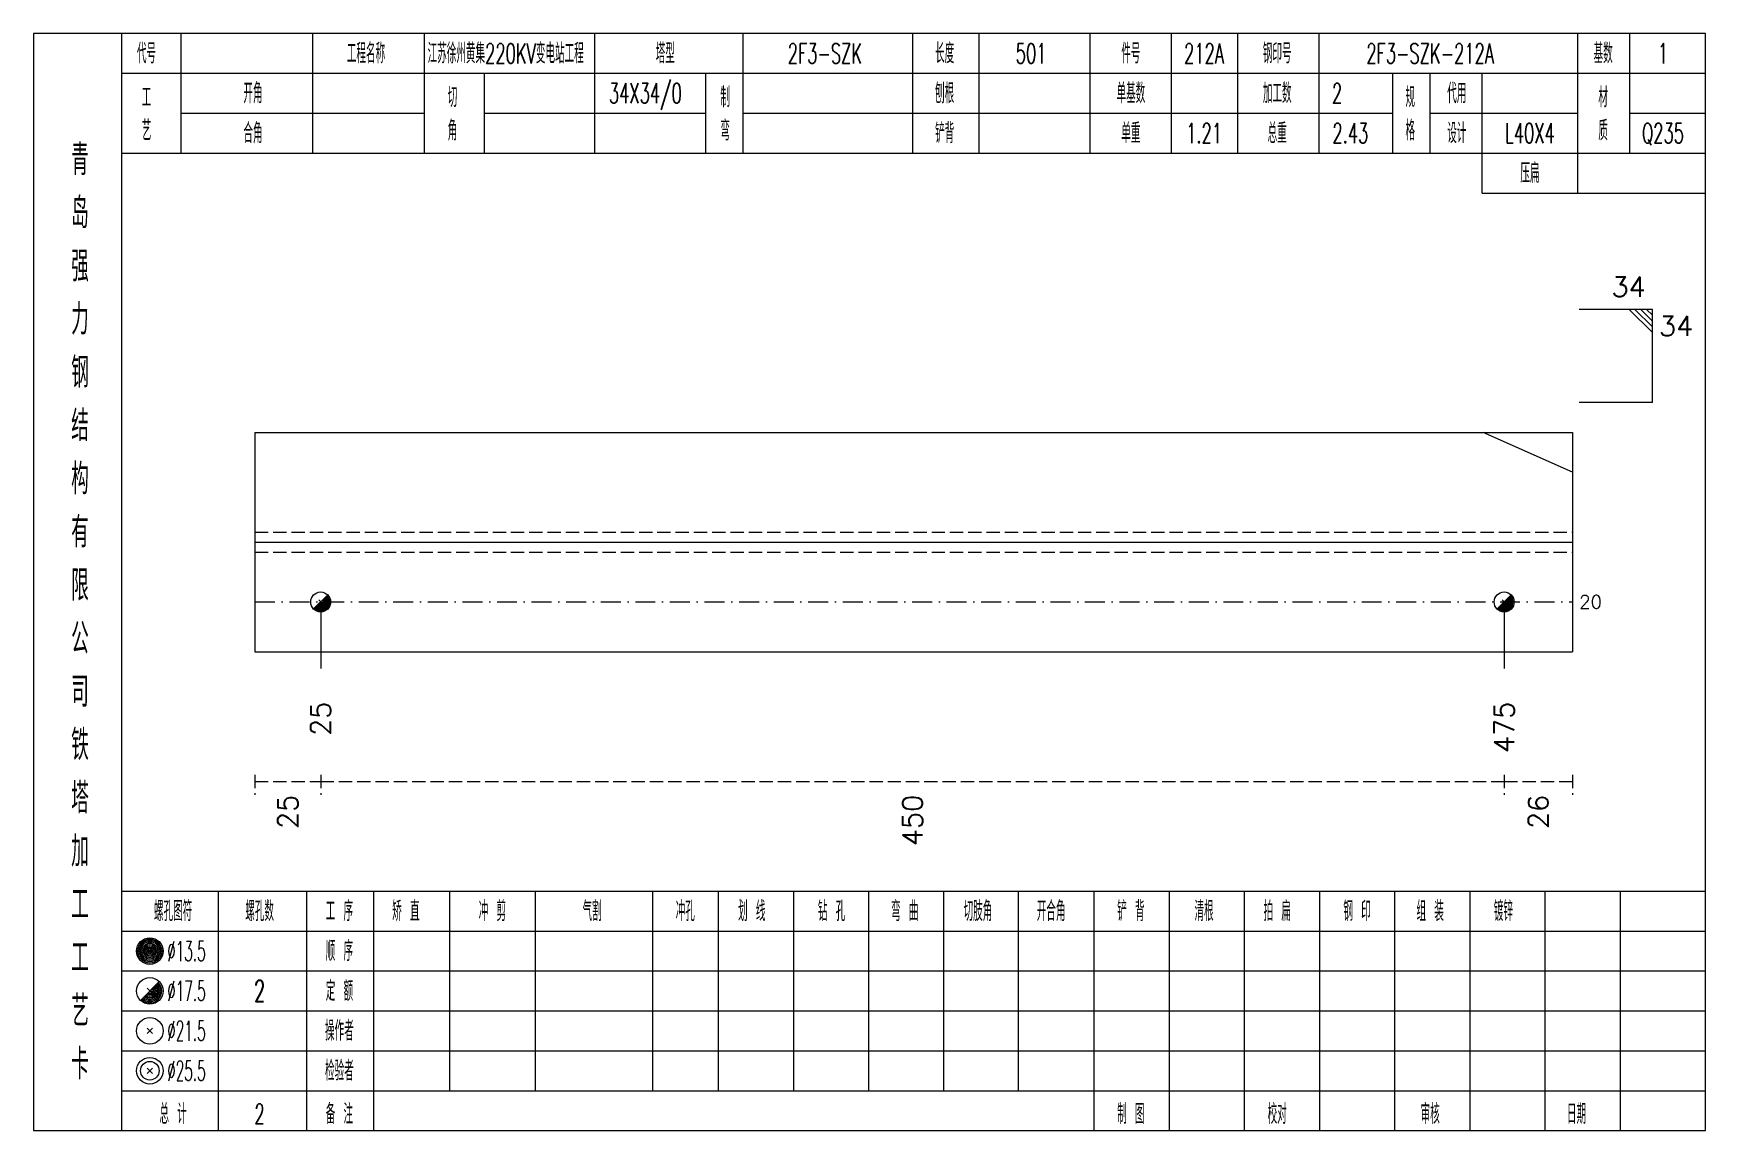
# Model space of a CAD drawing. Extents: x 0 to 4623, y -1159 to 4890.
# Drawn here: x 2179.8 to 2431.2, y 3600 to 3765 of the extents above; entities that cross this region are included whole.
import ezdxf
from ezdxf.enums import TextEntityAlignment as Align

# ---------------------------------------------------------------- set-up
doc = ezdxf.new("R2010")
doc.units = 0
doc.header["$MEASUREMENT"] = 0
doc.linetypes.add('一点画线', pattern=[5.2, 3, -1, 0.2, -1])
doc.linetypes.add('虚线', pattern=[2.75, 2, -0.75])
doc.layers.get('0').update_dxf_attribs({"linetype": 'CONTINUOUS', "lineweight": 25})
for name, color, linetype, lineweight in [('1', 7, 'CONTINUOUS', 25), ('4', 7, 'CONTINUOUS', 25), ('5', 7, 'CONTINUOUS', 25)]:
    doc.layers.add(name, color=color, linetype=linetype, lineweight=lineweight)
doc.styles.get("Standard").update_dxf_attribs({"font": 'simplex.shx', "width": 0.7, "height": 3, "bigfont": 'gbhzfs.shx'})

msp = doc.modelspace()

# ---------------------------------------------------------------- texts
at = {"color": 7, "linetype": 'Continuous', "lineweight": 13}
msp.add_text('34', height=3, dxfattribs=at).set_placement((2422.2, 3724.5), align=Align.BOTTOM_RIGHT)
msp.add_text('34', height=3, dxfattribs=at).set_placement((2424.2, 3722.5), align=Align.TOP_LEFT)
msp.add_text('20', height=2, dxfattribs=at).set_placement((2412.2, 3679.5), align=Align.MIDDLE_LEFT)
at = {"color": 8, "linetype": 'Continuous', "lineweight": 9}
for s, p in [('25', (2218.043, 3650.5)), ('450', (2311.952, 3650.5)), ('26', (2406.06, 3650.5))]:
    msp.add_text(s, height=3, rotation=90, dxfattribs=at).set_placement(p, align=Align.MIDDLE_RIGHT)
at = {"layer": '1', "color": 7, "linetype": 'Continuous', "lineweight": 13}
for s, p in [('25', (2222.985, 3664.5)), ('475', (2400.919, 3664.5))]:
    msp.add_text(s, height=3, rotation=90, dxfattribs=at).set_placement(p, align=Align.MIDDLE_RIGHT)
at = {"layer": '4', "color": 1, "linetype": 'Continuous', "lineweight": 13}
for s, height, width, p in [('代号', 3, 0.6, (2196.8, 3762)), ('工程名称', 3, 0.6, (2229.8, 3762)), ('江苏徐州黄集220KV变电站工程', 3, 0.6, (2250.8, 3762)), ('塔型', 3, 0.6, (2274.8, 3762)), ('2F3-SZK', 3, 0.6, (2298.8, 3762)), ('长度', 3, 0.6, (2316.8, 3762)), ('501', 3, 0.6, (2329.8, 3762)), ('件号', 3, 0.6, (2344.8, 3762)), ('212A', 3, 0.6, (2355.8, 3762)), ('钢印号', 3, 0.6, (2366.8, 3762)), ('2F3-SZK-212A', 3, 0.6, (2389.8, 3762)), ('基数', 3, 0.6, (2415.8, 3762)), ('1', 3, 0.6, (2424.8, 3762)), ('工', 3, 0.6, (2196.8, 3755.4)), ('开角', 3, 0.6, (2212.8, 3756)), ('切', 3, 0.6, (2242.8, 3755.4)), ('34X34/0', 3, 0.6, (2271.8, 3756)), ('制', 3, 0.6, (2283.8, 3755.4)), ('刨根', 3, 0.6, (2316.8, 3756)), ('单基数', 3, 0.6, (2344.8, 3756)), ('加工数', 3, 0.6, (2366.8, 3756)), ('2', 3, 0.6, (2375.8, 3756)), ('规', 3, 0.6, (2386.8, 3755.4)), ('代用', 3, 0.6, (2393.8, 3756)), ('材', 3, 0.6, (2415.8, 3755.4)), ('艺', 3, 0.6, (2196.8, 3750.4)), ('合角', 3, 0.6, (2212.8, 3750)), ('角', 3, 0.6, (2242.8, 3750.4)), ('弯', 3, 0.6, (2283.8, 3750.4)), ('铲背', 3, 0.6, (2316.8, 3750)), ('单重', 3, 0.6, (2344.8, 3750)), ('1.21', 3, 0.6, (2355.8, 3750)), ('总重', 3, 0.6, (2366.8, 3750)), ('2.43', 3, 0.6, (2377.8, 3750)), ('格', 3, 0.6, (2386.8, 3750.4)), ('设计', 3, 0.6, (2393.8, 3750)), ('L40X4', 3, 0.6, (2404.8, 3750)), ('质', 3, 0.6, (2415.8, 3750.4)), ('Q235', 3, 0.6, (2424.8, 3750)), ('青', 4.6, 0.8, (2186.8, 3746)), ('压扁', 3, 0.6, (2404.8, 3744)), ('岛', 4.6, 0.8, (2186.8, 3738)), ('强', 4.6, 0.8, (2186.8, 3730)), ('力', 4.6, 0.8, (2186.8, 3722)), ('钢', 4.6, 0.8, (2186.8, 3714)), ('结', 4.6, 0.8, (2186.8, 3706)), ('构', 4.6, 0.8, (2186.8, 3698)), ('有', 4.6, 0.8, (2186.8, 3690)), ('限', 4.6, 0.8, (2186.8, 3682)), ('公', 4.6, 0.8, (2186.8, 3674)), ('司', 4.6, 0.8, (2186.8, 3666)), ('铁', 4.6, 0.8, (2186.8, 3658)), ('塔', 4.6, 0.8, (2186.8, 3650)), ('加', 4.6, 0.8, (2186.8, 3642)), ('工', 4.6, 0.8, (2186.8, 3634)), ('螺孔图符', 3, 0.6, (2200.8, 3633)), ('螺孔数', 3, 0.6, (2213.8, 3633)), ('工 序', 3, 0.6, (2225.8, 3633)), ('矫 直', 3, 0.6, (2235.8, 3633)), ('冲 剪', 3, 0.6, (2248.8, 3633)), ('气割', 3, 0.6, (2263.8, 3633)), ('冲孔', 3, 0.6, (2277.8, 3633)), ('划 线', 3, 0.6, (2287.8, 3633)), ('钻 孔', 3, 0.6, (2299.8, 3633)), ('弯 曲', 3, 0.6, (2310.8, 3633)), ('切肢角', 3, 0.6, (2321.8, 3633)), ('开合角', 3, 0.6, (2332.8, 3633)), ('铲 背', 3, 0.6, (2344.8, 3633)), ('清根', 3, 0.6, (2355.8, 3633)), ('拍 扁', 3, 0.6, (2366.8, 3633)), ('钢 印', 3, 0.6, (2378.8, 3633)), ('组 装', 3, 0.6, (2389.8, 3633)), ('镀锌', 3, 0.6, (2400.8, 3633)), ('工', 4.6, 0.8, (2186.8, 3626)), ('%%C13.5', 3, 0.5, (2202.8, 3627)), ('顺 序', 3, 0.6, (2225.8, 3627)), ('定 额', 3, 0.6, (2225.8, 3621)), ('艺', 4.6, 0.8, (2186.8, 3618)), ('%%C17.5', 3, 0.5, (2202.8, 3621)), ('2', 3.2, 0.6, (2213.8, 3621)), ('%%C21.5', 3, 0.5, (2202.8, 3615)), ('操作者', 3, 0.6, (2225.8, 3615)), ('卡', 4.6, 0.8, (2186.8, 3610)), ('%%C25.5', 3, 0.5, (2202.8, 3609)), ('检验者', 3, 0.6, (2225.8, 3609)), ('总 计', 3, 0.6, (2200.8, 3602.5)), ('2', 3, 0.6, (2213.8, 3602.5)), ('备 注', 3, 0.6, (2225.8, 3602.5)), ('制 图', 3, 0.6, (2344.8, 3602.5)), ('校对', 3, 0.6, (2366.8, 3602.5)), ('审核', 3, 0.6, (2389.8, 3602.5)), ('日期', 3, 0.6, (2411.8, 3602.5))]:
    msp.add_text(s, height=height, dxfattribs=dict(at, width=width)).set_placement(p, align=Align.MIDDLE_CENTER)

# ---------------------------------------------------------------- blocks, each defined once
blk = doc.blocks.new('孔17.5')
at = {"layer": '5', "color": 7, "linetype": 'Continuous', "lineweight": 13}
for p, q in [((-0.707, -0.707), (0.707, 0.707)), ((-0.2, 0.2), (0.2, -0.2))]:
    blk.add_line(p, q, dxfattribs=at)
blk.add_circle((0, 0), 1, dxfattribs=at)
for radius in [0.9, 0.8, 0.7, 0.6, 0.5, 0.4, 0.3, 0.2, 0.1]:
    blk.add_arc((0, 0), radius, 225, 45, dxfattribs=at)

# ---------------------------------------------------------------- linework, layer by layer
at = {"color": 7, "linetype": 'Continuous', "lineweight": 13}
for p, q in [((2423.2, 3723.5), (2412.2, 3723.5)), ((2419.7, 3723.5), (2423.2, 3720)), ((2420.575, 3723.5), (2423.2, 3720.875)), ((2421.45, 3723.5), (2423.2, 3721.75)), ((2422.325, 3723.5), (2423.2, 3722.625)), ((2423.2, 3709.5), (2423.2, 3723.5)), ((2423.2, 3709.5), (2412.2, 3709.5)), ((2411.2, 3699), (2397.756, 3705)), ((2222.985, 3679.5), (2222.985, 3669.5)), ((2400.919, 3679.5), (2400.919, 3669.5))]:
    msp.add_line(p, q, dxfattribs=at)
at = {"color": 7, "linetype": 'Continuous', "lineweight": 18}
for p, q in [((2213.1, 3705), (2213.1, 3672)), ((2213.1, 3705), (2411.2, 3705)), ((2411.2, 3705), (2411.2, 3672)), ((2213.1, 3688.5), (2411.2, 3688.5))]:
    msp.add_line(p, q, dxfattribs=at)
at = {"color": 1, "linetype": '虚线', "lineweight": 18}
for p, q in [((2213.1, 3690), (2411.2, 3690)), ((2213.1, 3687), (2411.2, 3687))]:
    msp.add_line(p, q, dxfattribs=at)
at = {"color": 3, "linetype": '一点画线', "lineweight": 13}
msp.add_line((2213.1, 3679.5), (2411.2, 3679.5), dxfattribs=at)
at = {"color": 8, "linetype": '虚线', "lineweight": 9}
for p, q in [((2213.1, 3653.5), (2213.1, 3650.5)), ((2222.985, 3653.5), (2222.985, 3650.5)), ((2222.985, 3653.5), (2222.985, 3650.5)), ((2400.919, 3653.5), (2400.919, 3650.5)), ((2400.919, 3653.5), (2400.919, 3650.5)), ((2411.2, 3653.5), (2411.2, 3650.5)), ((2213.1, 3652.5), (2222.985, 3652.5)), ((2222.985, 3652.5), (2400.919, 3652.5)), ((2400.919, 3652.5), (2411.2, 3652.5))]:
    msp.add_line(p, q, dxfattribs=at)
at = {"layer": '1', "color": 7, "linetype": 'Continuous', "lineweight": 18}
msp.add_line((2213.1, 3672), (2411.2, 3672), dxfattribs=at)
at = {"layer": '4', "color": 1, "linetype": 'Continuous', "lineweight": 18}
for p, q in [((2193.1, 3600), (2193.1, 3765)), ((2202, 3747), (2202, 3765)), ((2221.8, 3747), (2221.8, 3765)), ((2238.6, 3747), (2238.6, 3765)), ((2264.2, 3747), (2264.2, 3765)), ((2286.5, 3747), (2286.5, 3765)), ((2312, 3747), (2312, 3765)), ((2322, 3747), (2322, 3765)), ((2338.7, 3747), (2338.7, 3765)), ((2350.9, 3747), (2350.9, 3765)), ((2360.9, 3747), (2360.9, 3765)), ((2373.1, 3747), (2373.1, 3765)), ((2412, 3741), (2412, 3765)), ((2419.8, 3747), (2419.8, 3765)), ((2193.1, 3759), (2431.2, 3759)), ((2247.6, 3747), (2247.6, 3759)), ((2280.9, 3747), (2280.9, 3759)), ((2384.2, 3747), (2384.2, 3759)), ((2389.8, 3747), (2389.8, 3759)), ((2397.6, 3741), (2397.6, 3759)), ((2202, 3753), (2238.6, 3753)), ((2247.6, 3753), (2280.9, 3753)), ((2286.5, 3753), (2384.2, 3753)), ((2389.8, 3753), (2412, 3753)), ((2419.8, 3753), (2431.2, 3753)), ((2193.1, 3747), (2431.2, 3747)), ((2397.6, 3741), (2431.2, 3741)), ((2193.1, 3636), (2431.2, 3636)), ((2207.6, 3600), (2207.6, 3636)), ((2220.9, 3600), (2220.9, 3636)), ((2231, 3600), (2231, 3636)), ((2242.4, 3606), (2242.4, 3636)), ((2255.3, 3606), (2255.3, 3636)), ((2272.9, 3606), (2272.9, 3636)), ((2282.8, 3606), (2282.8, 3636)), ((2294.1, 3606), (2294.1, 3636)), ((2305.4, 3606), (2305.4, 3636)), ((2316.7, 3606), (2316.7, 3636)), ((2327.9, 3606), (2327.9, 3636)), ((2339.3, 3606), (2339.3, 3636)), ((2350.6, 3606), (2350.6, 3636)), ((2361.9, 3606), (2361.9, 3636)), ((2373.2, 3606), (2373.2, 3636)), ((2384.5, 3606), (2384.5, 3636)), ((2395.8, 3606), (2395.8, 3636)), ((2407.1, 3606), (2407.1, 3636)), ((2418.4, 3606), (2418.4, 3636)), ((2193.1, 3630), (2431.2, 3630)), ((2193.1, 3624), (2431.2, 3624)), ((2193.1, 3618), (2431.2, 3618)), ((2193.1, 3612), (2431.2, 3612)), ((2193.1, 3606), (2431.2, 3606)), ((2339.3, 3600), (2339.3, 3606)), ((2350.6, 3600), (2350.6, 3606)), ((2361.9, 3600), (2361.9, 3606)), ((2373.2, 3600), (2373.2, 3606)), ((2384.5, 3600), (2384.5, 3606)), ((2395.8, 3600), (2395.8, 3606)), ((2407.1, 3600), (2407.1, 3606)), ((2418.4, 3600), (2418.4, 3606))]:
    msp.add_line(p, q, dxfattribs=at)
at = {"layer": '4', "color": 7, "linetype": 'Continuous', "lineweight": 13}
for p, q in [((2197.1, 3626.8), (2197.5, 3627.2)), ((2197.5, 3626.8), (2197.1, 3627.2)), ((2195.886, 3619.586), (2198.714, 3622.414)), ((2196.9, 3621.4), (2197.7, 3620.6)), ((2196.9, 3614.6), (2197.7, 3615.4)), ((2196.9, 3615.4), (2197.7, 3614.6)), ((2196.9, 3608.6), (2197.7, 3609.4)), ((2196.9, 3609.4), (2197.7, 3608.6))]:
    msp.add_line(p, q, dxfattribs=at)
at = {"layer": '4', "color": 1, "linetype": 'Continuous', "lineweight": 18}
msp.add_lwpolyline([(2179.8, 3765), (2179.8, 3600), (2431.2, 3600), (2431.2, 3765)], close=True, dxfattribs=at)
at = {"layer": '4', "color": 7, "linetype": 'Continuous', "lineweight": 13}
for centre, radius in [((2197.3, 3627), 2), ((2197.3, 3627), 1.8), ((2197.3, 3627), 1.6), ((2197.3, 3627), 1.4), ((2197.3, 3627), 1.2), ((2197.3, 3627), 1), ((2197.3, 3627), 0.8), ((2197.3, 3627), 0.6), ((2197.3, 3627), 0.4), ((2197.3, 3627), 0.2), ((2197.3, 3621), 2), ((2197.3, 3615), 2), ((2197.3, 3609), 2), ((2197.3, 3609), 1.4)]:
    msp.add_circle(centre, radius, dxfattribs=at)
for radius in [1.8, 1.6, 1.4, 1.2, 1, 0.8, 0.6, 0.4, 0.2]:
    msp.add_arc((2197.3, 3621), radius, 225, 45, dxfattribs=at)

# ---------------------------------------------------------------- block references
at = {"layer": '1', "color": 7, "linetype": 'Continuous', "lineweight": 13, "xscale": 1.5, "yscale": 1.5, "zscale": 1.5}
for p in [(2222.985, 3679.5), (2400.919, 3679.5)]:
    msp.add_blockref('孔17.5', p, dxfattribs=at)

msp.set_redraw_order([(e.dxf.handle, doc.entitydb.next_handle()) for e in msp.query("TEXT MTEXT ATTDEF DIMENSION ARC_DIMENSION")])  # texts and dimensions are drawn at this point

doc.saveas('drawing.dxf')
